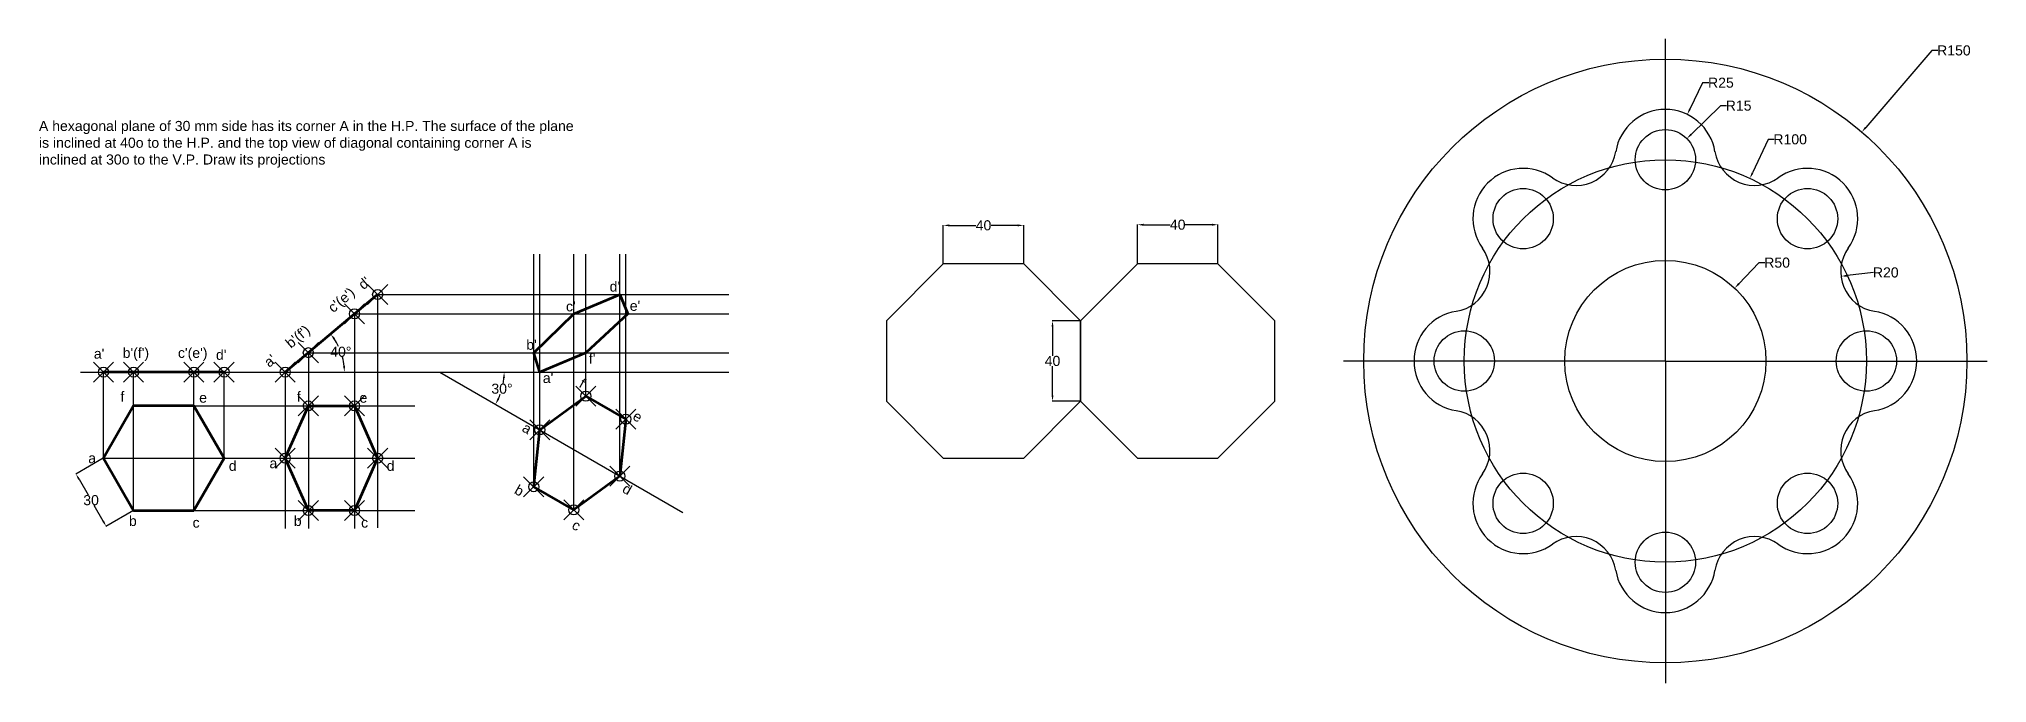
# Model space of a CAD drawing. Header units: millimetres. Extents: x 551 to 5092, y -66 to 254.
# Drawn here: x 2224 to 3193, y -66 to 254 of the extents above; entities that cross this region are included whole.
import ezdxf

# ---------------------------------------------------------------- set-up
doc = ezdxf.new("R2010")
doc.units = ezdxf.units.MM
doc.header["$PDMODE"] = 35
doc.header["$PDSIZE"] = 5
doc.styles.get("Standard").update_dxf_attribs({"font": 'arial.ttf'})
doc.dimstyles.get("Standard").update_dxf_attribs({"dimtxt": 5, "dimasz": 3, "dimexe": 0.18, "dimexo": 0.0625, "dimgap": 0.09, "dimtad": 0, "dimtih": 1, "dimtoh": 1, "dimdec": 0, "dimzin": 0, "dimdsep": 46, "dimtxsty": 'Standard', "dimcen": 0.09, "dimadec": 0, "dimazin": 0, "dimtfac": 1, "dimtdec": 0, "dimtofl": 0, "dimtmove": 0, "dimatfit": 3, "dimfxl": 1, "dimtolj": 1, "dimtzin": 0, "dimarcsym": 0})

msp = doc.modelspace()

# ---------------------------------------------------------------- texts
at = {"char_height": 5, "attachment_point": 1}
for s, width, insert in [('A hexagonal plane of 30 mm side has its corner A in the H.P. The surface of the plane\\Pis inclined at 40o to the H.P. and the top view of diagonal containing corner A is\\Pinclined at 30o to the V.P. Draw its projections', 310.1338, (2224.05, 212.98)), ("d'", 6.6633, (2507.88, 133.19)), ("c'", 6.9575, (2486.19, 123.34)), ("e'", 6.2754, (2517.9, 123.62)), ("a'", 11.5062, (2251.36, 99.85)), ("b'(f') ", 15.2572, (2265.69, 100.23)), ("c'(e')", 14.2438, (2293.18, 100.23)), ("d'", 11.7706, (2312.09, 99.28)), ("b'", 6.6847, (2466.43, 104.27)), ("f'", 4.1254, (2497.56, 97.4)), ("a' ", 7.1626, (2474.67, 87.76)), ('f', 4.1254, (2264.6, 78.51)), ('f', 4.1254, (2352.32, 78.51)), ('e', 6.2754, (2303.75, 77.97)), ('e', 6.2754, (2383.49, 77.97)), ('a ', 7.1626, (2248.57, 47.93)), ('d', 6.6633, (2318.48, 44.11)), ('a ', 7.1626, (2338.71, 45.41)), ('d', 6.6633, (2397.01, 44.11)), ('b', 6.6847, (2268.82, 16.71)), ('c', 6.9575, (2300.47, 15.89)), ('b', 6.6847, (2350.83, 16.71)), ('c', 6.9575, (2384.29, 15.89))]:
    msp.add_mtext_dynamic_manual_height_columns(s, width=width, gutter_width=25, heights=[0], dxfattribs=dict(at, insert=insert))
for s, width, insert, rotation in [("d'", 11.7706, (2382.28, 132.66), 40), ("c'(e')", 14.2438, (2367.19, 121.24), 40), ("b'(f') ", 15.2572, (2346.13, 103.56), 40), ("a'", 11.5062, (2335.4, 94.06), 40), ('f', 4.1254, (2494.7, 85.27), 330.03153), ('a ', 7.1626, (2466.37, 63.39), 330.03153), ('e', 6.2754, (2521.42, 69.23), 330.03153), ('b', 6.6847, (2462.53, 32.47), 330.03153), ('d', 6.6633, (2516.22, 33.14), 330.03153), ('c', 6.9575, (2491.11, 15.05), 330.03153)]:
    msp.add_mtext_dynamic_manual_height_columns(s, width=width, gutter_width=25, heights=[0], dxfattribs=dict(at, insert=insert, rotation=rotation))

# ---------------------------------------------------------------- blocks, each defined once
blk = doc.blocks.new('*D55')
at = {"color": 0, "lineweight": -2, "transparency": 16777216}
for start, end in [(25.58354, 34.15661), (5.84339, 14.60855)]:
    blk.add_arc((2346.55, 88.18), 29.43, start, end, dxfattribs=at)
at = {"color": 0, "transparency": 16777216}
for points in [[(2370.5, 104.4), (2371.3, 105.01), (2369.09, 107.1)], [(2376.33, 91.2), (2375.33, 91.15), (2375.98, 88.18)]]:
    blk.add_solid(points, dxfattribs=at)
at = {"layer": 'Defpoints', "color": 0, "transparency": 16777216}
for p in [(2392.51, 126.75), (2244.67, 88.18), (2346.55, 88.18), (2375.19, 94.97), (2567.24, 88.18)]:
    blk.add_point(p, dxfattribs=at)
at = {"color": 0, "transparency": 16777216, "insert": (2374.2, 98.25), "char_height": 5, "attachment_point": 5}
blk.add_mtext('\\A1;40°', dxfattribs=at)
blk = doc.blocks.new('*D56')
at = {"color": 0, "lineweight": -2, "transparency": 16777216}
for start, end in [(349.85278, 354.62667), (335.37333, 340.03414)]:
    blk.add_arc((2423.45, 88.18), 32, start, end, dxfattribs=at)
at = {"color": 0, "transparency": 16777216}
for points in [[(2454.81, 85.21), (2455.81, 85.16), (2455.45, 88.18)], [(2452.98, 74.62), (2452.09, 75.08), (2451.16, 72.18)]]:
    blk.add_solid(points, dxfattribs=at)
at = {"layer": 'Defpoints', "color": 0, "transparency": 16777216}
for p in [(2244.67, 88.18), (2423.45, 88.18), (2567.24, 88.18), (2453.52, 77.24), (2544.27, 18.43)]:
    blk.add_point(p, dxfattribs=at)
at = {"color": 0, "transparency": 16777216, "insert": (2454.36, 79.9), "char_height": 5, "attachment_point": 5}
blk.add_mtext('\\A1;30°', dxfattribs=at)
blk = doc.blocks.new('*D57')
at = {"color": 0, "lineweight": -2, "transparency": 16777216}
for p, q in [((2256.07, 45.36), (2242.33, 37.42)), ((2243.99, 34.92), (2248.46, 27.17)), ((2255.99, 14.13), (2251.51, 21.88)), ((2271.07, 19.38), (2257.33, 11.44))]:
    blk.add_line(p, q, dxfattribs=at)
at = {"color": 0, "transparency": 16777216}
for points in [[(2244.42, 35.17), (2243.55, 34.67), (2242.49, 37.51)], [(2256.42, 14.38), (2255.55, 13.88), (2257.49, 11.53)]]:
    blk.add_solid(points, dxfattribs=at)
at = {"layer": 'Defpoints', "color": 0, "transparency": 16777216}
for p in [(2256.12, 45.39), (2271.12, 19.41), (2257.49, 11.53)]:
    blk.add_point(p, dxfattribs=at)
at = {"color": 0, "transparency": 16777216, "insert": (2249.99, 24.52), "char_height": 5, "attachment_point": 5}
blk.add_mtext('\\A1;30', dxfattribs=at)
blk = doc.blocks.new('*D58')
at = {"color": 0, "lineweight": -2, "transparency": 16777216}
for p, q in [((2673.85, 142.04), (2673.85, 161.26)), ((2676.85, 161.08), (2690.08, 161.08)), ((2710.85, 161.08), (2697.61, 161.08)), ((2713.85, 142.04), (2713.85, 161.26))]:
    blk.add_line(p, q, dxfattribs=at)
at = {"color": 0, "transparency": 16777216}
for points in [[(2676.85, 161.58), (2676.85, 160.58), (2673.85, 161.08)], [(2710.85, 161.58), (2710.85, 160.58), (2713.85, 161.08)]]:
    blk.add_solid(points, dxfattribs=at)
at = {"layer": 'Defpoints', "color": 0, "transparency": 16777216}
for p in [(2713.85, 161.08), (2673.85, 141.97), (2713.85, 141.97)]:
    blk.add_point(p, dxfattribs=at)
at = {"color": 0, "transparency": 16777216, "insert": (2693.85, 161.08), "char_height": 5, "attachment_point": 5}
blk.add_mtext('\\A1;40', dxfattribs=at)
blk = doc.blocks.new('*D59')
at = {"color": 0, "lineweight": -2, "transparency": 16777216}
for p, q in [((2770.42, 142.04), (2770.42, 161.58)), ((2773.42, 161.4), (2786.65, 161.4)), ((2807.42, 161.4), (2794.18, 161.4)), ((2810.42, 142.04), (2810.42, 161.58))]:
    blk.add_line(p, q, dxfattribs=at)
at = {"color": 0, "transparency": 16777216}
for points in [[(2773.42, 161.9), (2773.42, 160.9), (2770.42, 161.4)], [(2807.42, 161.9), (2807.42, 160.9), (2810.42, 161.4)]]:
    blk.add_solid(points, dxfattribs=at)
at = {"layer": 'Defpoints', "color": 0, "transparency": 16777216}
for p in [(2810.42, 161.4), (2770.42, 141.97), (2810.42, 141.97)]:
    blk.add_point(p, dxfattribs=at)
at = {"color": 0, "transparency": 16777216, "insert": (2790.42, 161.4), "char_height": 5, "attachment_point": 5}
blk.add_mtext('\\A1;40', dxfattribs=at)
blk = doc.blocks.new('*D60')
at = {"color": 0, "lineweight": -2, "transparency": 16777216}
for p, q in [((2742.07, 113.69), (2727.99, 113.69)), ((2728.17, 110.69), (2728.17, 96.33)), ((2728.17, 76.69), (2728.17, 91.05)), ((2742.07, 73.69), (2727.99, 73.69))]:
    blk.add_line(p, q, dxfattribs=at)
at = {"color": 0, "transparency": 16777216}
for points in [[(2727.67, 110.69), (2728.67, 110.69), (2728.17, 113.69)], [(2727.67, 76.69), (2728.67, 76.69), (2728.17, 73.69)]]:
    blk.add_solid(points, dxfattribs=at)
at = {"layer": 'Defpoints', "color": 0, "transparency": 16777216}
for p in [(2742.13, 113.69), (2728.17, 73.69), (2742.13, 73.69)]:
    blk.add_point(p, dxfattribs=at)
at = {"color": 0, "transparency": 16777216, "insert": (2728.17, 93.69), "char_height": 5, "attachment_point": 5}
blk.add_mtext('\\A1;40', dxfattribs=at)
blk = doc.blocks.new('*D63')
at = {"color": 0, "lineweight": -2, "transparency": 16777216}
for p, q in [((3165.49, 247.99), (3132.65, 209.76)), ((3168.49, 247.99), (3165.49, 247.99)), ((3032.87, 93.69), (3033.05, 93.69)), ((3032.96, 93.6), (3032.96, 93.78))]:
    blk.add_line(p, q, dxfattribs=at)
at = {"color": 0, "transparency": 16777216}
blk.add_solid([(3132.27, 210.08), (3133.03, 209.43), (3130.69, 207.48)], dxfattribs=at)
at = {"layer": 'Defpoints', "color": 0, "transparency": 16777216}
for p in [(3130.69, 207.48), (3032.96, 93.69)]:
    blk.add_point(p, dxfattribs=at)
at = {"color": 0, "transparency": 16777216, "insert": (3176.48, 247.99), "char_height": 5, "attachment_point": 5}
blk.add_mtext('\\A1;R150', dxfattribs=at)
blk = doc.blocks.new('*D64')
at = {"color": 0, "lineweight": -2, "transparency": 16777216}
for p, q in [((3051.51, 231.95), (3045.18, 218.88)), ((3054.51, 231.95), (3051.51, 231.95)), ((3032.96, 193.6), (3032.96, 193.78)), ((3032.87, 193.69), (3033.05, 193.69))]:
    blk.add_line(p, q, dxfattribs=at)
at = {"color": 0, "transparency": 16777216}
blk.add_solid([(3044.73, 219.1), (3045.63, 218.67), (3043.87, 216.18)], dxfattribs=at)
at = {"layer": 'Defpoints', "color": 0, "transparency": 16777216}
for p in [(3043.87, 216.18), (3032.96, 193.69)]:
    blk.add_point(p, dxfattribs=at)
at = {"color": 0, "transparency": 16777216, "insert": (3060.6, 231.95), "char_height": 5, "attachment_point": 5}
blk.add_mtext('\\A1;R25', dxfattribs=at)
blk = doc.blocks.new('*D65')
at = {"color": 0, "lineweight": -2, "transparency": 16777216}
for p, q in [((3060.32, 220.56), (3045.8, 206.3)), ((3063.32, 220.56), (3060.32, 220.56)), ((3032.96, 193.6), (3032.96, 193.78)), ((3032.87, 193.69), (3033.05, 193.69))]:
    blk.add_line(p, q, dxfattribs=at)
at = {"color": 0, "transparency": 16777216}
blk.add_solid([(3045.45, 206.66), (3046.15, 205.94), (3043.66, 204.2)], dxfattribs=at)
at = {"layer": 'Defpoints', "color": 0, "transparency": 16777216}
for p in [(3043.66, 204.2), (3032.96, 193.69)]:
    blk.add_point(p, dxfattribs=at)
at = {"color": 0, "transparency": 16777216, "insert": (3069.4, 220.56), "char_height": 5, "attachment_point": 5}
blk.add_mtext('\\A1;R15', dxfattribs=at)
blk = doc.blocks.new('*D66')
at = {"color": 0, "lineweight": -2, "transparency": 16777216}
for p, q in [((3084.04, 203.81), (3076.3, 187.13)), ((3087.04, 203.81), (3084.04, 203.81)), ((3032.87, 93.69), (3033.05, 93.69)), ((3032.96, 93.6), (3032.96, 93.78))]:
    blk.add_line(p, q, dxfattribs=at)
at = {"color": 0, "transparency": 16777216}
blk.add_solid([(3075.84, 187.34), (3076.75, 186.92), (3075.03, 184.41)], dxfattribs=at)
at = {"layer": 'Defpoints', "color": 0, "transparency": 16777216}
for p in [(3075.03, 184.41), (3032.96, 93.69)]:
    blk.add_point(p, dxfattribs=at)
at = {"color": 0, "transparency": 16777216, "insert": (3095.03, 203.81), "char_height": 5, "attachment_point": 5}
blk.add_mtext('\\A1;R100', dxfattribs=at)
blk = doc.blocks.new('*D67')
at = {"color": 0, "lineweight": -2, "transparency": 16777216}
for p, q in [((3079.49, 142.54), (3069.51, 132.07)), ((3082.49, 142.54), (3079.49, 142.54)), ((3032.87, 93.69), (3033.05, 93.69)), ((3032.96, 93.6), (3032.96, 93.78))]:
    blk.add_line(p, q, dxfattribs=at)
at = {"color": 0, "transparency": 16777216}
blk.add_solid([(3069.15, 132.41), (3069.88, 131.72), (3067.45, 129.89)], dxfattribs=at)
at = {"layer": 'Defpoints', "color": 0, "transparency": 16777216}
for p in [(3067.45, 129.89), (3032.96, 93.69)]:
    blk.add_point(p, dxfattribs=at)
at = {"color": 0, "transparency": 16777216, "insert": (3088.55, 142.54), "char_height": 5, "attachment_point": 5}
blk.add_mtext('\\A1;R50', dxfattribs=at)
blk = doc.blocks.new('*D68')
at = {"color": 0, "lineweight": -2, "transparency": 16777216}
blk.add_line((3136.53, 137.67), (3123.31, 136.1), dxfattribs=at)
at = {"color": 0, "transparency": 16777216}
blk.add_solid([(3123.25, 136.6), (3123.37, 135.61), (3120.33, 135.75)], dxfattribs=at)
at = {"layer": 'Defpoints', "color": 0, "transparency": 16777216}
for p in [(3120.33, 135.75), (3140.19, 138.11)]:
    blk.add_point(p, dxfattribs=at)
at = {"color": 0, "transparency": 16777216, "insert": (3142.59, 137.67), "char_height": 5, "attachment_point": 5}
blk.add_mtext('\\A1;R20', dxfattribs=at)

# ---------------------------------------------------------------- dimensions: what is measured, and where the dimension line sits
for center, mpoint, picture, middle in [((3032.96, 93.69), (3130.69, 207.48), '*D63', (3176.48, 247.99)), ((3032.96, 193.69), (3043.87, 216.18), '*D64', (3060.6, 231.95)), ((3032.96, 193.69), (3043.66, 204.2), '*D65', (3069.4, 220.56)), ((3032.96, 93.69), (3075.03, 184.41), '*D66', (3095.03, 203.81)), ((3032.96, 93.69), (3067.45, 129.89), '*D67', (3088.55, 142.54)), ((3140.19, 138.11), (3120.33, 135.75), '*D68', (3136.53, 137.67))]:
    dim = msp.add_radius_dim(center=center, mpoint=mpoint, dimstyle='Standard')
    dim.commit()
    dim.dimension.update_dxf_attribs({"geometry": picture, "text_midpoint": middle, "dimtype": 164})
for p1, p2, distance, picture, middle in [((2673.85, 141.97), (2713.85, 141.97), 19.11, '*D58', (2693.85, 161.08)), ((2770.42, 141.97), (2810.42, 141.97), 19.43, '*D59', (2790.42, 161.4)), ((2742.13, 113.69), (2742.13, 73.69), -13.96, '*D60', (2728.17, 93.69)), ((2256.12, 45.39), (2271.12, 19.41), -15.75, '*D57', (2249.99, 24.52))]:
    dim = msp.add_aligned_dim(p1=p1, p2=p2, distance=distance, dimstyle='Standard')
    dim.commit()
    dim.dimension.update_dxf_attribs({"geometry": picture, "text_midpoint": middle})
for base, line1, line2, picture, middle in [((2375.19, 94.97), ((2392.51, 126.75), (2346.55, 88.18)), ((2244.67, 88.18), (2567.24, 88.18)), '*D55', (2374.2, 98.25)), ((2453.52, 77.24), ((2244.67, 88.18), (2567.24, 88.18)), ((2423.45, 88.18), (2544.27, 18.43)), '*D56', (2454.36, 79.9))]:
    dim = msp.add_angular_dim_2l(base=base, line1=line1, line2=line2, dimstyle='Standard')
    dim.commit()
    dim.dimension.update_dxf_attribs({"geometry": picture, "text_midpoint": middle})

# ---------------------------------------------------------------- linework, layer by layer
for p, q in [((3032.96, 93.69), (3032.96, 253.69)), ((2470.13, 145.79), (2470.13, 146.72)), ((2470.13, 31.21), (2470.13, 145.79)), ((2473.17, 59.47), (2473.17, 146.72)), ((2490.04, 19.73), (2490.04, 146.72)), ((2496.08, 76.22), (2496.08, 146.72)), ((2512.97, 36.5), (2512.97, 146.72)), ((2515.99, 64.74), (2515.99, 146.72)), ((2392.51, 126.75), (2392.51, 10.79)), ((2392.51, 126.75), (2567.24, 126.75)), ((2381.02, 117.11), (2381.02, 10.4)), ((2381.02, 117.11), (2567.24, 117.11)), ((2358.04, 97.82), (2358.04, 10.4)), ((2358.04, 97.82), (2567.18, 97.82)), ((2244.67, 88.18), (2567.24, 88.18)), ((2256.12, 45.39), (2256.12, 88.18)), ((2271.12, 19.41), (2271.12, 88.18)), ((2301.12, 19.41), (2301.12, 88.18)), ((2316.12, 45.39), (2316.12, 88.18)), ((2346.55, 88.18), (2346.55, 10.4)), ((2423.45, 88.18), (2544.27, 18.43)), ((3032.96, 93.69), (2872.96, 93.69)), ((3032.96, 93.69), (3192.96, 93.69)), ((3032.96, 93.69), (3032.96, -66.31)), ((2271.12, 71.37), (2411.02, 71.37)), ((2256.12, 45.39), (2411.02, 45.39)), ((2271.12, 19.41), (2411.02, 19.41))]:
    msp.add_line(p, q)
at = {"lineweight": 53}
for p, q in [((2392.51, 126.75), (2346.55, 88.18)), ((2316.12, 88.18), (2256.12, 88.18))]:
    msp.add_line(p, q, dxfattribs=at)
for points in [[(2645.56, 113.69), (2645.56, 73.69), (2673.85, 45.41), (2713.85, 45.41), (2742.13, 73.69), (2742.13, 113.69), (2713.85, 141.97), (2673.85, 141.97)], [(2742.13, 113.69), (2742.13, 73.69), (2770.42, 45.41), (2810.42, 45.41), (2838.7, 73.69), (2838.7, 113.69), (2810.42, 141.97), (2770.42, 141.97)]]:
    msp.add_lwpolyline(points, close=True)
for points in [[(2473.17, 88.18), (2470.13, 97.82), (2490.04, 117.11), (2512.97, 126.75), (2517.02, 117.11), (2496.08, 97.82), (2473.17, 88.18)], [(2346.55, 45.39), (2358.04, 71.37), (2381.02, 71.37), (2392.51, 45.39), (2381.02, 19.41), (2358.04, 19.41), (2346.55, 45.39)], [(2473.15, 59.46), (2496.08, 76.22), (2515.99, 64.74), (2512.97, 36.5), (2490.04, 19.73), (2470.13, 31.21), (2473.15, 59.46)]]:
    msp.add_lwpolyline(points, dxfattribs=at)
msp.add_lwpolyline([(2301.12, 19.41), (2316.12, 45.39), (2301.12, 71.37), (2271.12, 71.37), (2256.12, 45.39), (2271.12, 19.41)], close=True, dxfattribs=at)
for centre, radius in [((3032.96, 93.69), 150), ((3032.96, 193.69), 15), ((3032.96, 93.69), 100), ((2962.25, 164.4), 15), ((3103.67, 164.4), 15), ((3032.96, 93.69), 50), ((2932.96, 93.69), 15), ((3132.96, 93.69), 15), ((2962.25, 22.98), 15), ((3103.67, 22.98), 15), ((3032.96, -6.31), 15)]:
    msp.add_circle(centre, radius)
for centre, radius, start, end in [((3032.96, 193.69), 25, 9.24397, 170.75603), ((2988.54, 200.92), 20, 234.24397, 350.75603), ((3077.38, 200.92), 20, 189.24397, 305.75603), ((2962.25, 164.4), 25, 54.24397, 215.75603), ((3103.67, 164.4), 25, 324.24397, 125.75603), ((2925.73, 138.11), 20, 279.24397, 35.75603), ((3140.19, 138.11), 20, 144.24397, 260.75603), ((2932.96, 93.69), 25, 99.24397, 260.75603), ((3132.96, 93.69), 25, 279.24397, 80.75603), ((2925.73, 49.27), 20, 324.24397, 80.75603), ((3140.19, 49.27), 20, 99.24397, 215.75603), ((2962.25, 22.98), 25, 144.24397, 305.75603), ((3103.67, 22.98), 25, 234.24397, 35.75603), ((2988.54, -13.54), 20, 9.24397, 125.75603), ((3077.38, -13.54), 20, 54.24397, 170.75603), ((3032.96, -6.31), 25, 189.24397, 350.75603)]:
    msp.add_arc(centre, radius, start, end)
for p in [(2392.51, 126.75), (2381.02, 117.11), (2358.04, 97.82), (2256.12, 88.18), (2271.12, 88.18), (2301.12, 88.18), (2316.12, 88.18), (2346.55, 88.18), (2496.08, 76.22), (2358.04, 71.37), (2381.02, 71.37), (2515.99, 64.74), (2473.15, 59.46), (2346.55, 45.39), (2392.51, 45.39), (2512.97, 36.5), (2470.13, 31.21), (2358.04, 19.41), (2381.02, 19.41), (2490.04, 19.73)]:
    msp.add_point(p)

msp.set_redraw_order([(e.dxf.handle, doc.entitydb.next_handle()) for e in msp.query("TEXT MTEXT ATTDEF DIMENSION ARC_DIMENSION")])  # texts and dimensions are drawn at this point

doc.saveas('drawing.dxf')
